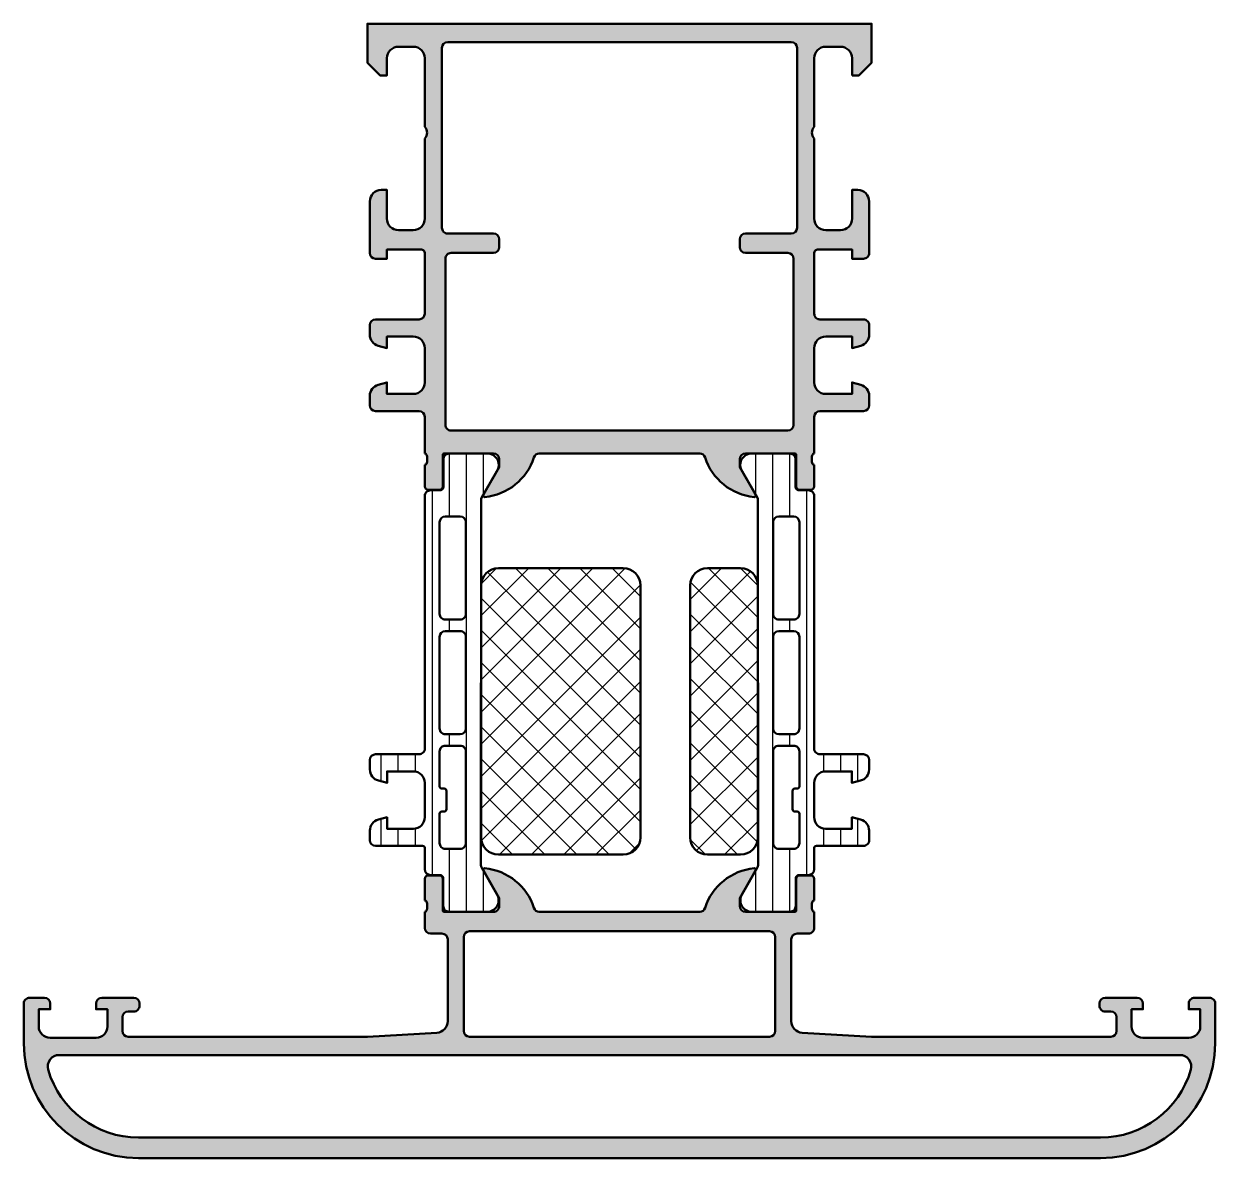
# Model space of a CAD drawing. Extents: x 0 to 104, y 1 to 100.
import ezdxf

# ---------------------------------------------------------------- set-up
doc = ezdxf.new("R2010")
doc.units = 0
for name, color, linetype, lineweight in [('0S-Alu contour', 7, 'Continuous', 50), ('0S-Alu hatch', 252, 'Continuous', 25), ('0S-Plastic contour', 254, 'Continuous', 50), ('0S-Plastic hatch', 253, 'Continuous', 25), ('0S-PT contour', 91, 'Continuous', 50), ('0S-PT hatch', 103, 'Continuous', 25)]:
    doc.layers.add(name, color=color, linetype=linetype, lineweight=lineweight)
pattern_1 = [(90, (0, 0), (-1.4859, 0), [])]
pattern_2 = [(135, (0, 0), (-1.403165018917055, -1.403165018917055), []), (225, (0, 0), (1.403165018917055, -1.403165018917055), [])]

# ---------------------------------------------------------------- blocks, each defined once
blk = doc.blocks.new('438740__9BB04A69_43B8_425B_BE74_7789FD31EEF8_')
at = {"layer": '0S-Alu hatch'}
h = blk.add_hatch(color=256, dxfattribs=at)
edge = h.paths.add_edge_path()
edge.add_ellipse((102.1999999999999, 14.50000000000001), major_axis=(-0.4999999999999858, 0), ratio=1, start_angle=269.9999999999951, end_angle=360, ccw=False)
edge.add_line((102.2, 14.99999999999999), (103.4999999999999, 15.00000000000001))
edge.add_ellipse((103.5, 14.50000000000001), major_axis=(-0.5, 0), ratio=1, start_angle=180, end_angle=270.00000000000165, ccw=False)
edge.add_line((104, 14.50000000000002), (104, 11))
edge.add_ellipse((93.99999999999996, 11.00000000000001), major_axis=(-10.00000000000001, 0), ratio=1, start_angle=90.00000000000023, end_angle=180, ccw=False)
edge.add_line((94, 0.9999999999999964), (10, 1.000000000000001))
edge.add_ellipse((10, 11), major_axis=(-10, 0), ratio=1, start_angle=0, end_angle=90, ccw=False)
edge.add_line((0, 11), (0, 14.5))
edge.add_ellipse((0.5, 14.5), major_axis=(-0.5, 0), ratio=1, start_angle=269.99999999999994, end_angle=360, ccw=False)
edge.add_line((0.5000000000000007, 15), (1.8, 15))
edge.add_ellipse((1.799999999999999, 14.5), major_axis=(-0.5, 0), ratio=1, start_angle=180, end_angle=269.99999999999994, ccw=False)
edge.add_line((2.299999999999999, 14.5), (2.299999999999999, 14))
edge.add_line((2.299999999999999, 14), (1.3, 14))
edge.add_line((1.3, 14), (1.3, 12.5))
edge.add_arc((2.299999999999998, 12.5), 0.999999999999998, 180, 270)
edge.add_line((2.299999999999998, 11.5), (6.299999999999997, 11.5))
edge.add_arc((6.299999999999995, 12.5), 1.000000000000001, 270.0000000000001, 360)
edge.add_line((7.299999999999997, 12.5), (7.300000000000002, 14))
edge.add_line((7.300000000000002, 14), (6.300000000000001, 14))
edge.add_line((6.300000000000001, 14), (6.300000000000001, 14.5))
edge.add_ellipse((6.8, 14.5), major_axis=(-0.4999999999999992, 0), ratio=1, start_angle=270.0000000000001, end_angle=360, ccw=False)
edge.add_line((6.799999999999999, 15), (9.600000000000009, 15))
edge.add_ellipse((9.600000000000007, 14.5), major_axis=(-0.4999999999999947, 0), ratio=1, start_angle=180, end_angle=269.99999999999983, ccw=False)
edge.add_line((10.1, 14.5), (10.1, 14.3))
edge.add_ellipse((9.6, 14.3), major_axis=(-0.5000000000000018, 0), ratio=1, start_angle=89.99999999999977, end_angle=180, ccw=False)
edge.add_line((9.599999999999998, 13.8), (9.099999999999998, 13.8))
edge.add_arc((9.099999999999998, 13.3), 0.4999999999999983, 90, 180)
edge.add_line((8.6, 13.3), (8.6, 12.09999999999999))
edge.add_arc((9.100000000000001, 12.09999999999999), 0.5000000000000018, 180, 269.9999999999998)
edge.add_line((9.1, 11.59999999999999), (30.00000000000003, 11.6))
edge.add_line((30.00000000000003, 11.6), (36.0570497905385, 11.94611713088791))
edge.add_arc((36, 12.94448846531188), 0.9999999999999964, 273.2704879231832, 360)
edge.add_line((36.99999999999999, 12.94448846531188), (36.99999999999999, 20.10000000000001))
edge.add_arc((36.49999999999999, 20.10000000000001), 0.5, 0, 89.9999999999992)
edge.add_line((36.49999999999999, 20.60000000000001), (35.49999999999998, 20.6))
edge.add_ellipse((35.49999999999999, 21.09999999999999), major_axis=(-0.4999999999999965, 0), ratio=1, start_angle=0, end_angle=89.9999999999983, ccw=False)
edge.add_line((35, 21.10000000000001), (34.99999999999998, 22.49999999999992))
edge.add_arc((34.92116355345694, 22.76752059199304), 0.278895056327429, 286.419876419491, 361.164589374096)
edge.add_line((35.20000099999998, 22.77318899999141), (35.20000099999999, 23.22678299999144))
edge.add_arc((34.92113290435682, 23.2324436594685), 0.2789255417371435, 358.8371299271131, 433.5754054446463)
edge.add_line((34.99999999999999, 23.49998699999144), (35, 25.37999799999993))
edge.add_ellipse((35.3, 25.37999799999993), major_axis=(-0.3000000000000043, 0), ratio=1, start_angle=270, end_angle=360, ccw=False)
edge.add_line((35.3, 25.67999799999994), (36.27997431904277, 25.67999799999995))
edge.add_ellipse((36.27997431904276, 25.37999799999994), major_axis=(-0.3000000000000078, 0), ratio=1, start_angle=180, end_angle=269.99999999999864, ccw=False)
edge.add_line((36.57997431904278, 25.37999799999993), (36.57997431904278, 22.61999999999996))
edge.add_arc((36.69997431904269, 22.61999999999995), 0.1199999999999122, 180, 269.9999999999966)
edge.add_line((36.69997431904268, 22.50000000000003), (40.99999999999993, 22.50000000000004))
edge.add_arc((40.99999999999995, 23.00000000000002), 0.4999999999999823, 269.9999999999976, 360)
edge.add_line((41.49999999999993, 23), (41.49999999999985, 23.7000000000001))
edge.add_line((41.49999999999985, 23.7000000000001), (40.1185045423775, 26.09282032302759))
edge.add_ellipse((40.23811978464814, 26.16188021535175), major_axis=(-0.138119784648286, 0), ratio=1, start_angle=-95.62257755079571, end_angle=30.00000000000921, ccw=False)
edge.add_ellipse((39.76177675882636, 21.32339113815283), major_axis=(-4.999999999999371, 0), ratio=1, start_angle=197.7484163560731, end_angle=264.37742244920935, ccw=False)
edge.add_arc((45.00000000000016, 23.00000000000067), 0.5000000000006346, 197.7484163560442, 269.9999999999739)
edge.add_line((44.99999999999993, 22.50000000000003), (59.00000000000008, 22.50000000000004))
edge.add_arc((58.99999999999993, 23.00000000000071), 0.5000000000006679, 270.0000000000171, 342.2515836439465)
edge.add_ellipse((64.23822324117371, 21.32339113815286), major_axis=(-4.999999999999324, 0), ratio=1, start_angle=275.6225775507916, end_angle=342.25158364392775, ccw=False)
edge.add_ellipse((63.76188021535185, 26.16188021535175), major_axis=(-0.138119784648277, 0), ratio=1, start_angle=149.9999999999813, end_angle=275.6225775507935, ccw=False)
edge.add_line((63.88149545762246, 26.09282032302757), (62.50000000000015, 23.70000000000013))
edge.add_line((62.50000000000015, 23.70000000000013), (62.50000000000002, 23.00000000000002))
edge.add_arc((63.00000000000001, 23.00000000000003), 0.4999999999999929, 180, 270)
edge.add_line((63.00000000000001, 22.50000000000003), (67.3000256809572, 22.49999999999994))
edge.add_arc((67.3000256809572, 22.61999999999995), 0.1200000000000045, 270, 360)
edge.add_line((67.4200256809572, 22.61999999999995), (67.4200256809572, 25.37999799999994))
edge.add_ellipse((67.72002568095722, 25.37999799999994), major_axis=(-0.3000000000000114, 0), ratio=1, start_angle=270, end_angle=360, ccw=False)
edge.add_line((67.72002568095722, 25.67999799999995), (68.69999999999999, 25.67999799999994))
edge.add_ellipse((68.69999999999999, 25.37999799999993), major_axis=(-0.3000000000000078, 0), ratio=1, start_angle=180, end_angle=270, ccw=False)
edge.add_line((69, 25.37999799999993), (68.99999999999999, 23.49998699999142))
edge.add_arc((69.07886709564315, 23.2324436594685), 0.2789255417371252, 106.4245945553549, 181.1628700728862)
edge.add_line((68.79999900000001, 23.22678299999144), (68.799999, 22.77318899999142))
edge.add_arc((69.07883644654304, 22.76752059199303), 0.2788950563274239, 178.835410625899, 253.5801235805057)
edge.add_line((68.99999999999999, 22.49999999999992), (69, 21.10000000000001))
edge.add_ellipse((68.49999999999999, 21.10000000000002), major_axis=(-0.5000000000000142, 0), ratio=1, start_angle=89.9999999999983, end_angle=180, ccw=False)
edge.add_line((68.49999999999997, 20.6), (67.49999999999999, 20.60000000000001))
edge.add_arc((67.5, 20.10000000000002), 0.4999999999999929, 90.0000000000016, 180)
edge.add_line((67, 20.10000000000001), (67.00000000000001, 12.94448846531189))
edge.add_arc((68, 12.94448846531188), 0.9999999999999857, 180, 266.7295120768155)
edge.add_line((67.94295020946147, 11.94611713088791), (73.99999999999991, 11.6))
edge.add_line((73.99999999999991, 11.6), (94.89999999999998, 11.59999999999999))
edge.add_arc((94.89999999999998, 12.1), 0.5000000000000071, 270, 360)
edge.add_line((95.39999999999996, 12.09999999999999), (95.39999999999999, 13.3))
edge.add_arc((94.9, 13.29999999999999), 0.5, 0, 90)
edge.add_line((94.9, 13.79999999999999), (94.4, 13.8))
edge.add_ellipse((94.39999999999999, 14.29999999999999), major_axis=(-0.4999999999999929, 0), ratio=1, start_angle=0, end_angle=90.00000000000159, ccw=False)
edge.add_line((93.9, 14.29999999999998), (93.89999999999998, 14.49999999999997))
edge.add_ellipse((94.4, 14.49999999999996), major_axis=(-0.5000000000000285, 0), ratio=1, start_angle=270, end_angle=360, ccw=False)
edge.add_line((94.4, 14.99999999999999), (97.2, 15))
edge.add_ellipse((97.19999999999997, 14.5), major_axis=(-0.4999999999999983, 0), ratio=1, start_angle=180, end_angle=269.9999999999984, ccw=False)
edge.add_line((97.69999999999999, 14.5), (97.69999999999999, 14))
edge.add_line((97.69999999999999, 14), (96.69999999999999, 14))
edge.add_line((96.69999999999999, 14), (96.69999999999999, 12.5))
edge.add_arc((97.70000000000002, 12.50000000000001), 1.000000000000014, 180, 269.9999999999992)
edge.add_line((97.69999999999999, 11.49999999999999), (101.7, 11.5))
edge.add_arc((101.7, 12.5), 1.000000000000001, 270, 360)
edge.add_line((102.7, 12.5), (102.7, 14))
edge.add_line((102.7, 14), (101.7, 14))
edge.add_line((101.7, 14), (101.6999999999999, 14.50000000000003))
edge = h.paths.add_edge_path()
edge.add_arc((93.99999999999996, 11), 8.199999999999998, 270, 343.8723797868393)
edge.add_arc((100.9166465863162, 9.00000000000001), 0.9999999999999875, 343.8723797868388, 449.9999999999992)
edge.add_line((100.9166465863162, 9.999999999999998), (3.083353413683767, 10))
edge.add_arc((3.08335341368377, 9), 1, 90.00000000000018, 196.1276202131607)
edge.add_arc((10, 11), 8.199999999999998, 196.1276202131607, 270)
edge.add_line((9.999999999999998, 2.800000000000002), (93.99999999999996, 2.800000000000001))
edge = h.paths.add_edge_path()
edge.add_line((38.39999999999998, 20.30000000000001), (38.39999999999998, 12.09999999999999))
edge.add_arc((38.89999999999999, 12.1), 0.5000000000000071, 180, 270)
edge.add_line((38.89999999999999, 11.59999999999999), (65.10000000000001, 11.6))
edge.add_arc((65.1, 12.10000000000001), 0.5000000000000089, 270.0000000000017, 360)
edge.add_line((65.60000000000001, 12.10000000000001), (65.6, 20.30000000000001))
edge.add_arc((65.1, 20.30000000000001), 0.5, 0, 89.99999999999675)
edge.add_line((65.10000000000002, 20.80000000000001), (38.89999999999997, 20.8))
edge.add_arc((38.89999999999997, 20.30000000000002), 0.4999999999999858, 90.00000000000081, 180)
at = {"layer": '0S-Alu contour', "color": 7}
for points in [[(41.49999999999993, 23), (41.49999999999985, 23.7000000000001), (40.1185045423775, 26.09282032302759)], [(63.88149545762246, 26.09282032302757), (62.50000000000015, 23.70000000000013), (62.50000000000002, 23.00000000000002)], [(34.99999999999999, 23.49998699999144), (35, 25.37999799999993)], [(35.3, 25.67999799999994), (36.27997431904277, 25.67999799999995)], [(36.57997431904278, 25.37999799999993), (36.57997431904278, 22.61999999999996)], [(67.4200256809572, 22.61999999999995), (67.4200256809572, 25.37999799999994)], [(67.72002568095722, 25.67999799999995), (68.69999999999999, 25.67999799999994)], [(69, 25.37999799999993), (68.99999999999999, 23.49998699999142)], [(35.20000099999998, 22.77318899999141), (35.20000099999999, 23.22678299999144)], [(68.79999900000001, 23.22678299999144), (68.799999, 22.77318899999142)], [(35, 21.10000000000001), (34.99999999999998, 22.49999999999992)], [(36.69997431904268, 22.50000000000003), (40.99999999999993, 22.50000000000004)], [(44.99999999999993, 22.50000000000003), (59.00000000000008, 22.50000000000004)], [(63.00000000000001, 22.50000000000003), (67.3000256809572, 22.49999999999994)], [(68.99999999999999, 22.49999999999992), (69, 21.10000000000001)], [(36.49999999999999, 20.60000000000001), (35.49999999999998, 20.6)], [(36.99999999999999, 12.94448846531188), (36.99999999999999, 20.10000000000001)], [(38.39999999999998, 20.30000000000001), (38.39999999999998, 12.09999999999999)], [(65.10000000000002, 20.80000000000001), (38.89999999999997, 20.8)], [(65.60000000000001, 12.10000000000001), (65.6, 20.30000000000001)], [(67, 20.10000000000001), (67.00000000000001, 12.94448846531189)], [(68.49999999999997, 20.6), (67.49999999999999, 20.60000000000001)], [(0.5000000000000007, 15), (1.8, 15)], [(6.799999999999999, 15), (9.600000000000009, 15)], [(94.4, 14.99999999999999), (97.2, 15)], [(102.2, 14.99999999999999), (103.4999999999999, 15.00000000000001)], [(0, 11), (0, 14.5)], [(2.299999999999999, 14.5), (2.299999999999999, 14), (1.3, 14), (1.3, 12.5)], [(7.299999999999997, 12.5), (7.300000000000002, 14), (6.300000000000001, 14), (6.300000000000001, 14.5)], [(9.599999999999998, 13.8), (9.099999999999998, 13.8)], [(10.1, 14.5), (10.1, 14.3)], [(93.9, 14.29999999999998), (93.89999999999998, 14.49999999999997)], [(94.9, 13.79999999999999), (94.4, 13.8)], [(97.69999999999999, 14.5), (97.69999999999999, 14), (96.69999999999999, 14), (96.69999999999999, 12.5)], [(102.7, 12.5), (102.7, 14), (101.7, 14), (101.6999999999999, 14.50000000000003)], [(104, 14.50000000000002), (104, 11)], [(8.6, 13.3), (8.6, 12.09999999999999)], [(95.39999999999996, 12.09999999999999), (95.39999999999999, 13.3)], [(2.299999999999998, 11.5), (6.299999999999997, 11.5)], [(9.1, 11.59999999999999), (30.00000000000003, 11.6), (36.0570497905385, 11.94611713088791)], [(38.89999999999999, 11.59999999999999), (65.10000000000001, 11.6)], [(67.94295020946147, 11.94611713088791), (73.99999999999991, 11.6), (94.89999999999998, 11.59999999999999)], [(97.69999999999999, 11.49999999999999), (101.7, 11.5)], [(100.9166465863162, 9.999999999999998), (3.083353413683767, 10)], [(9.999999999999998, 2.800000000000002), (93.99999999999996, 2.800000000000001)], [(94, 0.9999999999999964), (10, 1.000000000000001)]]:
    blk.add_lwpolyline(points, dxfattribs=at)
at = {"layer": '0S-Alu contour', "color": 7, "extrusion": (0, 0, -1)}
for centre, radius, start, end in [((-40.23811978464814, 26.16188021535175), 0.138119784648286, 329.9999999999908, 95.62257755079582), ((-39.76177675882636, 21.32339113815283), 4.999999999999371, 95.62257755079064, 162.2515836439269), ((-64.23822324117371, 21.32339113815286), 4.999999999999324, 17.74841635607227, 84.3774224492084), ((-63.76188021535185, 26.16188021535175), 0.138119784648277, 84.3774224492065, 210.0000000000187), ((-35.3, 25.37999799999993), 0.3000000000000043, 0, 90), ((-36.27997431904276, 25.37999799999994), 0.3000000000000078, 90.00000000000136, 180), ((-67.72002568095722, 25.37999799999994), 0.3000000000000114, 0, 90), ((-68.69999999999999, 25.37999799999993), 0.3000000000000078, 90, 180), ((-35.49999999999999, 21.09999999999999), 0.4999999999999965, 270.0000000000017, 0), ((-68.49999999999999, 21.10000000000002), 0.5000000000000142, 180, 270.0000000000017), ((-0.5, 14.5), 0.5, 0, 90.00000000000007), ((-1.799999999999999, 14.5), 0.5, 90.00000000000007, 180), ((-6.8, 14.5), 0.4999999999999992, 0, 89.99999999999991), ((-9.600000000000007, 14.5), 0.4999999999999947, 90.00000000000018, 180), ((-94.4, 14.49999999999996), 0.5000000000000285, 0, 90), ((-97.19999999999997, 14.5), 0.4999999999999983, 90.0000000000016, 180), ((-102.1999999999999, 14.50000000000001), 0.4999999999999858, 0, 90.00000000000487), ((-103.5, 14.50000000000001), 0.5, 89.99999999999837, 180), ((-9.6, 14.3), 0.5000000000000018, 180, 270.0000000000002), ((-94.39999999999999, 14.29999999999999), 0.4999999999999929, 269.9999999999984, 0), ((-10, 11), 10, 270, 0), ((-93.99999999999996, 11.00000000000001), 10.00000000000001, 180, 269.9999999999998)]:
    blk.add_arc(centre, radius, start, end, dxfattribs=at)
at = {"layer": '0S-Alu contour', "color": 7}
for centre, radius, start, end in [((34.92113290435682, 23.2324436594685), 0.2789255417371435, 358.8371299271131, 73.57540544464634), ((40.99999999999995, 23.00000000000002), 0.4999999999999823, 269.9999999999976, 0), ((63.00000000000001, 23.00000000000003), 0.4999999999999929, 180, 270), ((69.07886709564315, 23.2324436594685), 0.2789255417371252, 106.4245945553549, 181.1628700728862), ((34.92116355345694, 22.76752059199304), 0.278895056327429, 286.419876419491, 1.164589374095985), ((36.69997431904269, 22.61999999999995), 0.1199999999999122, 180, 269.9999999999966), ((45.00000000000016, 23.00000000000067), 0.5000000000006346, 197.7484163560442, 269.9999999999739), ((58.99999999999993, 23.00000000000071), 0.5000000000006679, 270.0000000000171, 342.2515836439465), ((67.3000256809572, 22.61999999999995), 0.1200000000000045, 270, 0), ((69.07883644654304, 22.76752059199303), 0.2788950563274239, 178.835410625899, 253.5801235805057), ((36.49999999999999, 20.10000000000001), 0.5, 0, 89.9999999999992), ((38.89999999999997, 20.30000000000002), 0.4999999999999858, 90.00000000000081, 180), ((65.1, 20.30000000000001), 0.5, 0, 89.99999999999675), ((67.5, 20.10000000000002), 0.4999999999999929, 90.0000000000016, 180), ((9.099999999999998, 13.3), 0.4999999999999983, 90, 180), ((94.9, 13.29999999999999), 0.5, 0, 90), ((2.299999999999998, 12.5), 0.999999999999998, 180, 270), ((6.299999999999995, 12.5), 1.000000000000001, 270.0000000000001, 0), ((36, 12.94448846531188), 0.9999999999999964, 273.2704879231832, 0), ((68, 12.94448846531188), 0.9999999999999857, 180, 266.7295120768155), ((97.70000000000002, 12.50000000000001), 1.000000000000014, 180, 269.9999999999992), ((101.7, 12.5), 1.000000000000001, 270, 0), ((9.100000000000001, 12.09999999999999), 0.5000000000000018, 180, 269.9999999999998), ((38.89999999999999, 12.1), 0.5000000000000071, 180, 270), ((65.1, 12.10000000000001), 0.5000000000000089, 270.0000000000017, 0), ((94.89999999999998, 12.1), 0.5000000000000071, 270, 0), ((3.08335341368377, 9), 1, 90.00000000000018, 196.1276202131607), ((100.9166465863162, 9.00000000000001), 0.9999999999999875, 343.8723797868388, 89.9999999999992), ((10, 11), 8.199999999999998, 196.1276202131607, 270), ((93.99999999999996, 11), 8.199999999999998, 270, 343.8723797868393)]:
    blk.add_arc(centre, radius, start, end, dxfattribs=at)
blk = doc.blocks.new('438020__6048C45B_601E_4476_AAD2_5D5964DED9FC_')
at = {"layer": '0S-Alu hatch'}
h = blk.add_hatch(color=256, dxfattribs=at)
edge = h.paths.add_edge_path()
edge.add_line((72.29999999999984, 95.5), (72.90000000000032, 95.49999999999989))
edge.add_line((72.90000000000032, 95.49999999999989), (73.99999999999989, 96.60000000000025))
edge.add_line((73.99999999999989, 96.60000000000025), (74.00000000000011, 100))
edge.add_line((74.00000000000011, 100), (30, 100))
edge.add_line((30, 100), (30, 96.5999999999998))
edge.add_line((30, 96.5999999999998), (31.10000000000002, 95.5))
edge.add_line((31.10000000000002, 95.5), (31.70000000000016, 95.5))
edge.add_line((31.70000000000016, 95.5), (31.70000000000005, 97))
edge.add_ellipse((32.7000000000001, 96.99999999999994), major_axis=(-1.000000000000056, 0), ratio=1, start_angle=269.99999999999676, end_angle=360, ccw=False)
edge.add_line((32.70000000000016, 98), (34.00000000000011, 98))
edge.add_ellipse((34, 97), major_axis=(-1, 0), ratio=1, start_angle=180, end_angle=269.9999999999935, ccw=False)
edge.add_line((35, 97), (35, 91))
edge.add_ellipse((34.47500000000002, 90.5), major_axis=(-0.7249999999999835, 0), ratio=1, start_angle=136.3971810272953, end_angle=223.6028189727049, ccw=False)
edge.add_line((35, 90), (35, 83))
edge.add_ellipse((34.00000000000011, 82.99999999999989), major_axis=(-0.9999999999998863, 0), ratio=1, start_angle=90.00000000000648, end_angle=180, ccw=False)
edge.add_line((34.00000000000023, 82), (32.70000000000016, 81.99999999999989))
edge.add_ellipse((32.70000000000022, 83.00000000000006), major_axis=(-1.00000000000017, 0), ratio=1, start_angle=0, end_angle=89.9999999999967, ccw=False)
edge.add_line((31.70000000000005, 83.00000000000006), (31.69999999999993, 85.49999999999989))
edge.add_line((31.69999999999993, 85.49999999999989), (31.19999999999993, 85.5))
edge.add_arc((31.20000000000004, 84.50000000000001), 1, 90.00000000000651, 180)
edge.add_line((30.20000000000005, 84.50000000000001), (30.20000000000005, 80))
edge.add_arc((30.70000000000005, 80), 0.5, 180, 270)
edge.add_line((30.70000000000005, 79.5), (31.70000000000005, 79.5))
edge.add_line((31.70000000000005, 79.5), (31.70000000000005, 80.29999999999995))
edge.add_line((31.70000000000005, 80.29999999999995), (34.69999999999993, 80.29999999999995))
edge.add_ellipse((34.70000000000005, 80), major_axis=(-0.2999999999999545, 0), ratio=1, start_angle=180, end_angle=270.0000000000217, ccw=False)
edge.add_line((35, 80), (35, 74.70000000000016))
edge.add_ellipse((34.49999999999994, 74.7000000000001), major_axis=(-0.500000000000057, 0), ratio=1, start_angle=90.00000000000648, end_angle=180, ccw=False)
edge.add_line((34.5, 74.20000000000005), (30.70000000000005, 74.19999999999993))
edge.add_arc((30.70000000000005, 73.69999999999993), 0.5, 90, 180)
edge.add_line((30.20000000000005, 73.69999999999993), (30.20000000000005, 72.86925077662556))
edge.add_arc((31.20000000000019, 72.86925077662568), 1.000000000000142, 180, 254.9999999999994)
edge.add_line((30.94118095489762, 71.90332495033647), (31.70000000000016, 71.70000000000005))
edge.add_line((31.70000000000016, 71.70000000000005), (31.69999999999993, 72.70000000000005))
edge.add_line((31.69999999999993, 72.70000000000005), (33.99999999999989, 72.70000000000005))
edge.add_ellipse((33.99999999999995, 71.69999999999999), major_axis=(-1.000000000000056, 0), ratio=1, start_angle=180, end_angle=270.00000000000324, ccw=False)
edge.add_line((35, 71.69999999999999), (35, 68.69999999999993))
edge.add_ellipse((34, 68.70000000000005), major_axis=(-1, 0), ratio=1, start_angle=89.99999999999352, end_angle=180, ccw=False)
edge.add_line((33.99999999999989, 67.70000000000005), (31.70000000000005, 67.70000000000005))
edge.add_line((31.70000000000005, 67.70000000000005), (31.70000000000005, 68.70000000000016))
edge.add_line((31.70000000000005, 68.70000000000016), (30.94118095489739, 68.4966750496634))
edge.add_arc((31.20000000000015, 67.5307492233744), 0.9999999999999915, 105.0000000000144, 180)
edge.add_line((30.20000000000016, 67.5307492233744), (30.20000000000005, 66.70000000000005))
edge.add_arc((30.70000000000005, 66.70000000000005), 0.5, 180, 270)
edge.add_line((30.70000000000005, 66.20000000000005), (34.5, 66.20000000000005))
edge.add_ellipse((34.5, 65.70000000000005), major_axis=(-0.5, 0), ratio=1, start_angle=180, end_angle=270, ccw=False)
edge.add_line((35, 65.70000000000005), (35.00000000000011, 62.49999999999977))
edge.add_ellipse((34.92116355345736, 62.23247940800718), major_axis=(-0.2788950563268429, 0), ratio=1, start_angle=178.8354106259339, end_angle=253.5801235805329, ccw=False)
edge.add_line((35.20000099999981, 62.22681100000897), (35.2000009999997, 61.77321700000823))
edge.add_ellipse((34.92113290435685, 61.76755634053129), major_axis=(-0.2789255417368355, 0), ratio=1, start_angle=106.4245945553221, end_angle=181.1628700728627, ccw=False)
edge.add_line((34.99999999999977, 61.50001300000861), (34.99999999999977, 59.620002))
edge.add_arc((35.29999999999978, 59.62000200000005), 0.3000000000000114, 180, 270.0000000000108)
edge.add_line((35.29999999999984, 59.32000200000004), (36.27997431904248, 59.32000200000004))
edge.add_arc((36.27997431904248, 59.62000200000011), 0.3000000000000682, 270, 360)
edge.add_line((36.57997431904255, 59.62000200000011), (36.57997431904255, 62.38000000000022))
edge.add_ellipse((36.6999743190425, 62.37999999999994), major_axis=(-0.1199999999999477, 0), ratio=1, start_angle=269.99999999986426, end_angle=360, ccw=False)
edge.add_line((36.69997431904278, 62.49999999999989), (41, 62.5))
edge.add_ellipse((41, 62), major_axis=(-0.5, 0), ratio=1, start_angle=180, end_angle=270, ccw=False)
edge.add_line((41.5, 62), (41.49999999999988, 61.30000000000006))
edge.add_line((41.49999999999988, 61.30000000000006), (40.1185045423773, 58.90717967697276))
edge.add_arc((40.23811978464815, 58.83811978464846), 0.1381197846485258, 149.9999999999835, 275.6225775507354)
edge.add_arc((39.76177675882599, 63.67660886185075), 5.000000000003006, 275.6225775507894, 342.2515836439269)
edge.add_ellipse((45.00000000000005, 62.00000000000268), major_axis=(-0.4999999999973174, 0), ratio=1, start_angle=270.00000000001876, end_angle=342.2515836439395, ccw=False)
edge.add_line((44.99999999999988, 62.5), (58.99999999999988, 62.5))
edge.add_ellipse((58.99999999999969, 62.00000000000027), major_axis=(-0.49999999999973, 0), ratio=1, start_angle=197.7484163560579, end_angle=269.9999999999772, ccw=False)
edge.add_arc((64.23822324117351, 63.67660886184823), 5.000000000000348, 197.7484163560728, 264.3774224492104)
edge.add_arc((63.76188021535188, 58.83811978464835), 0.1381197846483171, 264.3774224491433, 389.9999999999027)
edge.add_line((63.88149545762268, 58.90717967697231), (62.5, 61.29999999999973))
edge.add_line((62.5, 61.29999999999973), (62.5, 62))
edge.add_ellipse((62.99999999999989, 62), major_axis=(-0.4999999999998864, 0), ratio=1, start_angle=270, end_angle=360, ccw=False)
edge.add_line((62.99999999999989, 62.49999999999989), (67.30002568095733, 62.5))
edge.add_ellipse((67.30002568095733, 62.37999999999988), major_axis=(-0.1200000000001182, 0), ratio=1, start_angle=180, end_angle=270, ccw=False)
edge.add_line((67.42002568095745, 62.37999999999988), (67.42002568095734, 59.62000200000023))
edge.add_arc((67.72002568095758, 59.62000200000017), 0.3000000000002387, 180, 269.9999999999891)
edge.add_line((67.72002568095752, 59.32000199999993), (68.70000000000027, 59.32000199999993))
edge.add_arc((68.70000000000022, 59.62000199999994), 0.3000000000000114, 270.0000000000108, 360)
edge.add_line((69.00000000000023, 59.62000199999994), (69.00000000000023, 61.50001300000827))
edge.add_ellipse((69.07886709564346, 61.76755634053118), major_axis=(-0.2789255417371419, 0), ratio=1, start_angle=-1.162870072908106, end_angle=73.57540544463092, ccw=False)
edge.add_line((68.79999900000028, 61.77321700000835), (68.79999900000028, 62.22681100000875))
edge.add_ellipse((69.07883644654297, 62.232479408007), major_axis=(-0.2788950563270516, 0), ratio=1, start_angle=-73.58012358052582, end_angle=1.1645893740724773, ccw=False)
edge.add_line((69.00000000000011, 62.49999999999977), (69, 65.70000000000016))
edge.add_ellipse((69.49999999999977, 65.70000000000016), major_axis=(-0.4999999999997727, 0), ratio=1, start_angle=270, end_angle=360, ccw=False)
edge.add_line((69.49999999999977, 66.19999999999993), (73.29999999999995, 66.19999999999993))
edge.add_arc((73.29999999999995, 66.69999999999993), 0.5, 270, 360)
edge.add_line((73.79999999999995, 66.69999999999993), (73.79999999999995, 67.5307492233743))
edge.add_arc((72.79999999999976, 67.53074922337412), 1.000000000000198, 0, 75.00000000000337)
edge.add_line((73.05881904510227, 68.49667504966338), (72.29999999999995, 68.70000000000016))
edge.add_line((72.29999999999995, 68.70000000000016), (72.29999999999984, 67.70000000000005))
edge.add_line((72.29999999999984, 67.70000000000005), (69.99999999999989, 67.70000000000005))
edge.add_ellipse((69.99999999999983, 68.69999999999987), major_axis=(-0.9999999999998294, 0), ratio=1, start_angle=0, end_angle=90.00000000000318, ccw=False)
edge.add_line((69, 68.69999999999987), (69.00000000000011, 71.69999999999993))
edge.add_ellipse((70, 71.70000000000014), major_axis=(-0.9999999999998863, 0), ratio=1, start_angle=270.0000000000065, end_angle=360, ccw=False)
edge.add_line((69.99999999999989, 72.70000000000005), (72.30000000000007, 72.70000000000005))
edge.add_line((72.30000000000007, 72.70000000000005), (72.29999999999995, 71.69999999999993))
edge.add_line((72.29999999999995, 71.69999999999993), (73.05881904510272, 71.9033249503367))
edge.add_arc((72.79999999999993, 72.8692507766256), 0.9999999999999182, 285.0000000000176, 360)
edge.add_line((73.79999999999984, 72.8692507766256), (73.79999999999995, 73.70000000000016))
edge.add_arc((73.29999999999995, 73.70000000000005), 0.5, 0, 90.00000000001303)
edge.add_line((73.29999999999984, 74.20000000000005), (69.49999999999989, 74.20000000000005))
edge.add_ellipse((69.49999999999983, 74.69999999999976), major_axis=(-0.4999999999997158, 0), ratio=1, start_angle=0, end_angle=90.00000000000648, ccw=False)
edge.add_line((69.00000000000011, 74.69999999999976), (69, 80.00000000000023))
edge.add_ellipse((69.29999999999984, 80.00000000000011), major_axis=(-0.2999999999998408, 0), ratio=1, start_angle=269.9999999999783, end_angle=360, ccw=False)
edge.add_line((69.29999999999995, 80.29999999999995), (72.29999999999995, 80.29999999999995))
edge.add_line((72.29999999999995, 80.29999999999995), (72.29999999999995, 79.50000000000011))
edge.add_line((72.29999999999995, 79.50000000000011), (73.30000000000007, 79.5))
edge.add_arc((73.30000000000018, 79.99999999999977), 0.4999999999997727, 269.999999999987, 360)
edge.add_line((73.79999999999995, 79.99999999999977), (73.79999999999995, 84.50000000000001))
edge.add_arc((72.79999999999995, 84.50000000000001), 1, 0, 90)
edge.add_line((72.79999999999995, 85.5), (72.29999999999995, 85.5))
edge.add_line((72.29999999999995, 85.5), (72.30000000000007, 83))
edge.add_ellipse((71.30000000000005, 83), major_axis=(-1, 0), ratio=1, start_angle=90, end_angle=180, ccw=False)
edge.add_line((71.30000000000005, 82), (70, 82))
edge.add_ellipse((70, 83), major_axis=(-1, 0), ratio=1, start_angle=0, end_angle=90, ccw=False)
edge.add_line((69, 83), (69, 90))
edge.add_ellipse((69.52499999999996, 90.5), major_axis=(-0.7249999999999835, 0), ratio=1, start_angle=-43.60281897270488, end_angle=43.602818972704824, ccw=False)
edge.add_line((69, 91), (69, 97))
edge.add_ellipse((70.00000000000011, 96.99999999999989), major_axis=(-1.000000000000113, 0), ratio=1, start_angle=269.9999999999935, end_angle=360, ccw=False)
edge.add_line((70.00000000000023, 98), (71.29999999999984, 98))
edge.add_ellipse((71.2999999999999, 96.99999999999994), major_axis=(-1.000000000000056, 0), ratio=1, start_angle=180, end_angle=270.00000000000324, ccw=False)
edge.add_line((72.29999999999995, 96.99999999999994), (72.29999999999984, 95.5))
edge = h.paths.add_edge_path()
edge.add_line((67.5, 97.89999999999999), (67.5, 82.20000000000005))
edge.add_ellipse((67.00000000000006, 82.19999999999997), major_axis=(-0.4999999999999432, 0), ratio=1, start_angle=90.00000000000648, end_angle=180, ccw=False)
edge.add_line((67.00000000000011, 81.70000000000005), (62.9999999999997, 81.70000000000005))
edge.add_arc((62.99999999999982, 81.20000000000016), 0.4999999999998864, 90.00000000001303, 180)
edge.add_line((62.49999999999992, 81.20000000000016), (62.49999999999982, 80.50000000000011))
edge.add_arc((62.99999999999988, 80.50000000000006), 0.500000000000064, 180, 269.9999999999927)
edge.add_line((62.99999999999982, 80), (66.69999999999993, 80))
edge.add_ellipse((66.69999999999987, 79.49999999999994), major_axis=(-0.500000000000057, 0), ratio=1, start_angle=180, end_angle=269.9999999999935, ccw=False)
edge.add_line((67.19999999999993, 79.49999999999994), (67.19999999999993, 65.00000000000023))
edge.add_ellipse((66.69999999999993, 65), major_axis=(-0.5, 0), ratio=1, start_angle=90.00000000001302, end_angle=180, ccw=False)
edge.add_line((66.70000000000005, 64.5), (37.30000000000018, 64.5))
edge.add_ellipse((37.30000000000001, 65.00000000000006), major_axis=(-0.500000000000057, 0), ratio=1, start_angle=0, end_angle=90.00000000001961, ccw=False)
edge.add_line((36.79999999999996, 65.00000000000006), (36.79999999999996, 79.50000000000011))
edge.add_ellipse((37.2999999999999, 79.50000000000006), major_axis=(-0.4999999999999432, 0), ratio=1, start_angle=269.9999999999935, end_angle=360, ccw=False)
edge.add_line((37.29999999999995, 80), (40.99999999999972, 80.00000000000023))
edge.add_arc((40.99999999999972, 80.50000000000023), 0.5, 270.0000000000017, 360)
edge.add_line((41.49999999999971, 80.50000000000023), (41.49999999999972, 81.19999999999993))
edge.add_arc((40.9999999999998, 81.20000000000002), 0.4999999999999219, 0, 89.99999999999594)
edge.add_line((40.99999999999984, 81.69999999999992), (37.00000000000012, 81.70000000000005))
edge.add_ellipse((37.00000000000006, 82.20000000000012), major_axis=(-0.500000000000057, 0), ratio=1, start_angle=0, end_angle=90.00000000000648, ccw=False)
edge.add_line((36.5, 82.20000000000012), (36.5, 97.89999999999986))
edge.add_ellipse((36.99999999999994, 97.89999999999992), major_axis=(-0.4999999999999432, 0), ratio=1, start_angle=270.0000000000065, end_angle=360, ccw=False)
edge.add_line((36.99999999999989, 98.39999999999986), (67, 98.39999999999998))
edge.add_ellipse((67, 97.89999999999999), major_axis=(-0.5, 0), ratio=1, start_angle=180, end_angle=270, ccw=False)
at = {"layer": '0S-Alu contour', "color": 7}
for points in [[(72.29999999999984, 95.5), (72.90000000000032, 95.49999999999989), (73.99999999999989, 96.60000000000025), (74.00000000000011, 100), (30, 100), (30, 96.5999999999998), (31.10000000000002, 95.5), (31.70000000000016, 95.5), (31.70000000000005, 97)], [(32.70000000000016, 98), (34.00000000000011, 98)], [(36.5, 82.20000000000012), (36.5, 97.89999999999986)], [(36.99999999999989, 98.39999999999986), (67, 98.39999999999998)], [(67.5, 97.89999999999999), (67.5, 82.20000000000005)], [(70.00000000000023, 98), (71.29999999999984, 98)], [(35, 97), (35, 91)], [(69, 91), (69, 97)], [(72.29999999999995, 96.99999999999994), (72.29999999999984, 95.5)], [(35, 90), (35, 83)], [(69, 83), (69, 90)], [(31.70000000000005, 83.00000000000006), (31.69999999999993, 85.49999999999989), (31.19999999999993, 85.5)], [(72.79999999999995, 85.5), (72.29999999999995, 85.5), (72.30000000000007, 83)], [(30.20000000000005, 84.50000000000001), (30.20000000000005, 80)], [(73.79999999999995, 79.99999999999977), (73.79999999999995, 84.50000000000001)], [(34.00000000000023, 82), (32.70000000000016, 81.99999999999989)], [(40.99999999999984, 81.69999999999992), (37.00000000000012, 81.70000000000005)], [(41.49999999999971, 80.50000000000023), (41.49999999999972, 81.19999999999993)], [(62.49999999999992, 81.20000000000016), (62.49999999999982, 80.50000000000011)], [(67.00000000000011, 81.70000000000005), (62.9999999999997, 81.70000000000005)], [(71.30000000000005, 82), (70, 82)], [(30.70000000000005, 79.5), (31.70000000000005, 79.5), (31.70000000000005, 80.29999999999995), (34.69999999999993, 80.29999999999995)], [(69.29999999999995, 80.29999999999995), (72.29999999999995, 80.29999999999995), (72.29999999999995, 79.50000000000011), (73.30000000000007, 79.5)], [(35, 80), (35, 74.70000000000016)], [(36.79999999999996, 65.00000000000006), (36.79999999999996, 79.50000000000011)], [(37.29999999999995, 80), (40.99999999999972, 80.00000000000023)], [(62.99999999999982, 80), (66.69999999999993, 80)], [(67.19999999999993, 79.49999999999994), (67.19999999999993, 65.00000000000023)], [(69.00000000000011, 74.69999999999976), (69, 80.00000000000023)], [(34.5, 74.20000000000005), (30.70000000000005, 74.19999999999993)], [(73.29999999999984, 74.20000000000005), (69.49999999999989, 74.20000000000005)], [(30.20000000000005, 73.69999999999993), (30.20000000000005, 72.86925077662556)], [(73.79999999999984, 72.8692507766256), (73.79999999999995, 73.70000000000016)], [(30.94118095489762, 71.90332495033647), (31.70000000000016, 71.70000000000005), (31.69999999999993, 72.70000000000005), (33.99999999999989, 72.70000000000005)], [(69.99999999999989, 72.70000000000005), (72.30000000000007, 72.70000000000005), (72.29999999999995, 71.69999999999993), (73.05881904510272, 71.9033249503367)], [(35, 71.69999999999999), (35, 68.69999999999993)], [(69, 68.69999999999987), (69.00000000000011, 71.69999999999993)], [(33.99999999999989, 67.70000000000005), (31.70000000000005, 67.70000000000005), (31.70000000000005, 68.70000000000016), (30.94118095489739, 68.4966750496634)], [(73.05881904510227, 68.49667504966338), (72.29999999999995, 68.70000000000016), (72.29999999999984, 67.70000000000005), (69.99999999999989, 67.70000000000005)], [(30.20000000000016, 67.5307492233744), (30.20000000000005, 66.70000000000005)], [(73.79999999999995, 66.69999999999993), (73.79999999999995, 67.5307492233743)], [(30.70000000000005, 66.20000000000005), (34.5, 66.20000000000005)], [(35, 65.70000000000005), (35.00000000000011, 62.49999999999977)], [(69.00000000000011, 62.49999999999977), (69, 65.70000000000016)], [(69.49999999999977, 66.19999999999993), (73.29999999999995, 66.19999999999993)], [(66.70000000000005, 64.5), (37.30000000000018, 64.5)], [(36.69997431904278, 62.49999999999989), (41, 62.5)], [(44.99999999999988, 62.5), (58.99999999999988, 62.5)], [(62.99999999999989, 62.49999999999989), (67.30002568095733, 62.5)], [(34.99999999999977, 61.50001300000861), (34.99999999999977, 59.620002)], [(35.20000099999981, 62.22681100000897), (35.2000009999997, 61.77321700000823)], [(36.57997431904255, 59.62000200000011), (36.57997431904255, 62.38000000000022)], [(41.5, 62), (41.49999999999988, 61.30000000000006), (40.1185045423773, 58.90717967697276)], [(63.88149545762268, 58.90717967697231), (62.5, 61.29999999999973), (62.5, 62)], [(67.42002568095745, 62.37999999999988), (67.42002568095734, 59.62000200000023)], [(68.79999900000028, 61.77321700000835), (68.79999900000028, 62.22681100000875)], [(69.00000000000023, 59.62000199999994), (69.00000000000023, 61.50001300000827)], [(35.29999999999984, 59.32000200000004), (36.27997431904248, 59.32000200000004)], [(67.72002568095752, 59.32000199999993), (68.70000000000027, 59.32000199999993)]]:
    blk.add_lwpolyline(points, dxfattribs=at)
at = {"layer": '0S-Alu contour', "color": 7, "extrusion": (0, 0, -1)}
for centre, radius, start, end in [((-32.7000000000001, 96.99999999999994), 1.000000000000056, 0, 90.00000000000325), ((-34, 97), 1, 90.00000000000651, 180), ((-36.99999999999994, 97.89999999999992), 0.4999999999999432, 0, 89.99999999999349), ((-67, 97.89999999999999), 0.5, 90, 180), ((-70.00000000000011, 96.99999999999989), 1.000000000000113, 0, 90.00000000000651), ((-71.2999999999999, 96.99999999999994), 1.000000000000056, 89.99999999999675, 180), ((-34.47500000000002, 90.5), 0.7249999999999835, 136.3971810272951, 223.6028189727048), ((-69.52499999999996, 90.5), 0.7249999999999835, 316.3971810272952, 43.60281897270485), ((-32.70000000000022, 83.00000000000006), 1.00000000000017, 270.0000000000033, 0), ((-34.00000000000011, 82.99999999999989), 0.9999999999998863, 180, 269.9999999999935), ((-37.00000000000006, 82.20000000000012), 0.500000000000057, 269.9999999999935, 0), ((-67.00000000000006, 82.19999999999997), 0.4999999999999432, 180, 269.9999999999935), ((-70, 83), 1, 270, 0), ((-71.30000000000005, 83), 1, 180, 270), ((-34.70000000000005, 80), 0.2999999999999545, 89.99999999997831, 180), ((-69.29999999999984, 80.00000000000011), 0.2999999999998408, 0, 90.00000000002171), ((-37.2999999999999, 79.50000000000006), 0.4999999999999432, 0, 90.00000000000651), ((-66.69999999999987, 79.49999999999994), 0.500000000000057, 90.00000000000651, 180), ((-34.49999999999994, 74.7000000000001), 0.500000000000057, 180, 269.9999999999935), ((-69.49999999999983, 74.69999999999976), 0.4999999999997158, 269.9999999999935, 0), ((-33.99999999999995, 71.69999999999999), 1.000000000000056, 89.99999999999675, 180), ((-70, 71.70000000000014), 0.9999999999998863, 0, 89.99999999999349), ((-34, 68.70000000000005), 1, 180, 270.0000000000065), ((-69.99999999999983, 68.69999999999987), 0.9999999999998294, 269.9999999999968, 0), ((-34.5, 65.70000000000005), 0.5, 90, 180), ((-69.49999999999977, 65.70000000000016), 0.4999999999997727, 0, 90), ((-37.30000000000001, 65.00000000000006), 0.500000000000057, 269.9999999999804, 0), ((-66.69999999999993, 65), 0.5, 180, 269.999999999987), ((-34.92116355345736, 62.23247940800718), 0.2788950563268429, 106.4198764194671, 181.1645893740662), ((-36.6999743190425, 62.37999999999994), 0.1199999999999477, 0, 90.00000000013571), ((-41, 62), 0.5, 90, 180), ((-45.00000000000005, 62.00000000000268), 0.4999999999973174, 17.74841635606046, 89.99999999998127), ((-58.99999999999969, 62.00000000000027), 0.49999999999973, 90.0000000000228, 162.2515836439421), ((-62.99999999999989, 62), 0.4999999999998864, 0, 90), ((-67.30002568095733, 62.37999999999988), 0.1200000000001182, 90, 180), ((-69.07883644654297, 62.232479408007), 0.2788950563270516, 358.8354106259275, 73.58012358052586), ((-34.92113290435685, 61.76755634053129), 0.2789255417368355, 178.8371299271373, 253.5754054446779), ((-69.07886709564346, 61.76755634053118), 0.2789255417371419, 286.4245945553691, 1.162870072908165)]:
    blk.add_arc(centre, radius, start, end, dxfattribs=at)
at = {"layer": '0S-Alu contour', "color": 7}
for centre, radius, start, end in [((31.20000000000004, 84.50000000000001), 1, 90.00000000000651, 180), ((72.79999999999995, 84.50000000000001), 1, 0, 90), ((40.9999999999998, 81.20000000000002), 0.4999999999999219, 0, 89.99999999999594), ((62.99999999999982, 81.20000000000016), 0.4999999999998864, 90.00000000001303, 180), ((40.99999999999972, 80.50000000000023), 0.5, 270.0000000000017, 0), ((62.99999999999988, 80.50000000000006), 0.500000000000064, 180, 269.9999999999927), ((30.70000000000005, 80), 0.5, 180, 270), ((73.30000000000018, 79.99999999999977), 0.4999999999997727, 269.999999999987, 0), ((30.70000000000005, 73.69999999999993), 0.5, 90, 180), ((73.29999999999995, 73.70000000000005), 0.5, 0, 90.00000000001303), ((31.20000000000019, 72.86925077662568), 1.000000000000142, 180, 254.9999999999994), ((72.79999999999993, 72.8692507766256), 0.9999999999999182, 285.0000000000176, 0), ((31.20000000000015, 67.5307492233744), 0.9999999999999915, 105.0000000000144, 180), ((72.79999999999976, 67.53074922337412), 1.000000000000198, 0, 75.00000000000337), ((30.70000000000005, 66.70000000000005), 0.5, 180, 270), ((73.29999999999995, 66.69999999999993), 0.5, 270, 0), ((39.76177675882599, 63.67660886185075), 5.000000000003006, 275.6225775507894, 342.2515836439269), ((64.23822324117351, 63.67660886184823), 5.000000000000348, 197.7484163560728, 264.3774224492104), ((35.29999999999978, 59.62000200000005), 0.3000000000000114, 180, 270.0000000000108), ((36.27997431904248, 59.62000200000011), 0.3000000000000682, 270, 0), ((67.72002568095758, 59.62000200000017), 0.3000000000002387, 180, 269.9999999999891), ((68.70000000000022, 59.62000199999994), 0.3000000000000114, 270.0000000000108, 0), ((40.23811978464815, 58.83811978464846), 0.1381197846485258, 149.9999999999835, 275.6225775507354), ((63.76188021535188, 58.83811978464835), 0.1381197846483171, 264.3774224491433, 29.9999999999028)]:
    blk.add_arc(centre, radius, start, end, dxfattribs=at)
blk = doc.blocks.new('284639__06FF7740_42BD_47D4_819C_D799C2C11080___10D0DA10_E65C_4D83_9157_21948821373A_')
at = {"layer": '0S-Plastic hatch'}
h = blk.add_hatch(dxfattribs=at)
h.set_pattern_fill('ANSI31', color=256, scale=0.4680000000000001, angle=45, style=0)
h.set_pattern_definition(pattern_1)
edge = h.paths.add_edge_path()
edge.add_line((69.49229999949802, 36.24999999999993), (73.29229999949807, 36.24999999999992))
edge.add_ellipse((73.29229999949806, 35.74999999999994), major_axis=(-0.4999999999999858, 0), ratio=1, start_angle=180, end_angle=269.9999999999984, ccw=False)
edge.add_line((73.79229999949804, 35.74999999999995), (73.79229999949803, 34.91925077662561))
edge.add_ellipse((72.79229999949794, 34.9192507766256), major_axis=(-1.000000000000085, 0), ratio=1, start_angle=104.99999999999989, end_angle=180, ccw=False)
edge.add_line((73.05111904460048, 33.95332495033645), (72.29229999949801, 33.74999999999998))
edge.add_line((72.29229999949801, 33.74999999999998), (72.29229999949801, 34.74999999999989))
edge.add_line((72.29229999949801, 34.74999999999989), (69.992299999498, 34.74999999999987))
edge.add_arc((69.99229999949796, 33.74999999999992), 0.999999999999943, 89.99999999999756, 180)
edge.add_line((68.99229999949802, 33.74999999999992), (68.99229999949803, 30.74999999999992))
edge.add_arc((69.99229999949802, 30.7499999999999), 0.9999999999999857, 180, 270)
edge.add_line((69.99229999949802, 29.74999999999992), (72.29229999949803, 29.74999999999992))
edge.add_line((72.29229999949803, 29.74999999999992), (72.29229999949803, 30.74999999999992))
edge.add_line((72.29229999949803, 30.74999999999992), (73.05111904460057, 30.5466750496633))
edge.add_ellipse((72.79229999949801, 29.58074922337424), major_axis=(-0.9999999999999964, 0), ratio=1, start_angle=180, end_angle=254.9999999999979, ccw=False)
edge.add_line((73.79229999949801, 29.58074922337424), (73.79229999949801, 28.74999999999987))
edge.add_ellipse((73.29229999949804, 28.74999999999984), major_axis=(-0.4999999999999716, 0), ratio=1, start_angle=89.9999999999983, end_angle=180, ccw=False)
edge.add_line((73.29229999949801, 28.24999999999987), (69.192299999498, 28.24999999999992))
edge.add_arc((69.19229999949805, 28.04999999999989), 0.2000000000000313, 90.0000000000122, 180)
edge.add_line((68.99229999949802, 28.04999999999989), (68.99228467120692, 26.20999676475916))
edge.add_ellipse((68.49228467120699, 26.20999699999991), major_axis=(-0.4999999999999843, 0), ratio=1, start_angle=90, end_angle=179.9999730418353, ccw=False)
edge.add_line((68.49228467120699, 25.70999699999993), (67.68195333787371, 25.70999699999992))
edge.add_arc((67.68195333787371, 25.4099969999999), 0.3000000000000149, 90, 180)
edge.add_line((67.3819533378737, 25.4099969999999), (67.38228528827072, 23.00999861706356))
edge.add_ellipse((66.88228931083212, 23.00999597743849), major_axis=(-0.4999959774455691, 0), ratio=1, start_angle=89.99969751881662, end_angle=180.0003024817733, ccw=False)
edge.add_line((66.88228667120707, 22.5099999999999), (63.40574517310755, 22.50999999999991))
edge.add_ellipse((63.54805582209891, 23.49981807472276), major_axis=(-0.9999960709244788, 0), ratio=1, start_angle=-32.727016099840796, end_angle=81.81839194809982, ccw=False)
edge.add_line((62.70680317310755, 24.04045299999991), (64.0252728875942, 26.3241098467501))
edge.add_arc((63.59226017086324, 26.57410982104971), 0.5000000000005272, 330.0000034006837, 359.9999400896623)
edge.add_line((64.0922601708635, 26.57410929823338), (64.08769082844951, 58.42589070171871))
edge.add_arc((63.58769082844941, 58.42589017895001), 0.5000000000003727, 5.98981694121e-05, 29.99999659934144)
edge.add_line((64.02070354518013, 58.67589015324973), (62.70223383069354, 60.9595469999999))
edge.add_ellipse((63.54348647968485, 61.50018192527709), major_axis=(-0.9999960709244632, 0), ratio=1, start_angle=-81.81839194809828, end_angle=32.72701609984358, ccw=False)
edge.add_line((63.40117583069346, 62.48999999999992), (66.877717328793, 62.48999999999992))
edge.add_ellipse((66.87771996841806, 61.99000402256132), major_axis=(-0.4999959774455691, 0), ratio=1, start_angle=179.9996975182268, end_angle=270.0003024811867, ccw=False)
edge.add_line((67.37771594585668, 61.99000138293112), (67.37738399545965, 59.59000299999992))
edge.add_arc((67.67738399545964, 59.59000299999991), 0.2999999999999829, 180, 269.9999999999973)
edge.add_line((67.67738399545962, 59.29000299999993), (68.49229999949807, 59.29000299999993))
edge.add_ellipse((68.49229999949804, 58.79000299999992), major_axis=(-0.5000000000000071, 0), ratio=1, start_angle=179.9999730553583, end_angle=269.9999999999984, ccw=False)
edge.add_line((68.99229999949802, 58.79000276486356), (68.99229999949802, 36.7499999999999))
edge.add_arc((69.492299999498, 36.74999999999992), 0.4999999999999858, 180, 270.0000000000017)
edge = h.paths.add_edge_path()
edge.add_arc((67.20667770802228, 38.49687486732091), 0.4999999999999929, 269.9999999988063, 360)
edge.add_line((67.70667770802226, 38.49687486732091), (67.70667770802226, 46.50058175214905))
edge.add_arc((67.20667770802227, 46.50058175214905), 0.5, 0, 90)
edge.add_line((67.20667770802227, 47.00058175214905), (65.90666702686993, 47.00058175214905))
edge.add_arc((65.90666702686993, 46.50058175214905), 0.5, 90, 180)
edge.add_line((65.40666702686993, 46.50058175214905), (65.40666702686993, 38.49687486731573))
edge.add_arc((65.90666702686994, 38.49687486732094), 0.5000000000000142, 180, 269.9999999988063)
edge.add_line((65.90666702685952, 37.99687486732092), (67.20667770801187, 37.99687486732092))
edge = h.paths.add_edge_path()
edge.add_arc((67.20667770593464, 48.50058175396203), 0.5000000020876287, 269.9981008973838, 360)
edge.add_line((67.70667770802226, 48.50058175214392), (67.70667770802226, 56.50059395883627))
edge.add_arc((67.20669296681136, 56.50059395883627), 0.4999847412108949, 0, 90)
edge.add_line((67.20669296681136, 57.00057870004717), (65.90668228565895, 57.00057870004719))
edge.add_arc((65.90668228565895, 56.50056344125816), 0.5000152587890341, 90.0000000000016, 180)
edge.add_line((65.40666702686993, 56.50056344125295), (65.40666702686993, 48.50058175215143))
edge.add_arc((65.90666338751323, 48.50057811279237), 0.4999963606565535, 179.9995829571354, 270.0004170425927)
edge.add_line((65.90666702686993, 48.00058175214906), (67.20666113313781, 48.00058175214906))
edge = h.paths.add_edge_path()
edge.add_line((67.30667770803267, 33.24999999999994), (67.50667770803267, 33.24999999999994))
edge.add_arc((67.50667770803267, 33.44999999999994), 0.2000000000000028, 270, 360)
edge.add_line((67.70667770803267, 33.44999999999995), (67.70667770803267, 36.49687486731572))
edge.add_arc((67.20667770587535, 36.49687486543826), 0.5000000021573215, 0, 90.00189908949562)
edge.add_line((67.20666113319302, 36.99687486732093), (65.9066670268803, 36.99687486732094))
edge.add_arc((65.9066633875236, 36.49687850667767), 0.4999963606565109, 89.9995829574057, 180.0004170428646)
edge.add_line((65.40666702688031, 36.49687486732091), (65.40666702688031, 28.49687791943564))
edge.add_arc((65.9066633875237, 28.49687428007658), 0.4999963606566246, 179.9995829571354, 270.0004170425845)
edge.add_line((65.90666702688031, 27.9968779194332), (67.20666113314822, 27.9968779194332))
edge.add_arc((67.20667770594503, 28.49687792124619), 0.5000000020876465, 269.9981008973838, 360)
edge.add_line((67.70667770803267, 28.49687791942805), (67.70667770803267, 31.04999999999995))
edge.add_arc((67.50667770803267, 31.04999999999995), 0.2000000000000028, 0, 90)
edge.add_line((67.50667770803267, 31.24999999999996), (67.30667770803267, 31.24999999999995))
edge.add_ellipse((67.30667770803268, 31.44999999999994), major_axis=(-0.1999999999999993, 0), ratio=1, start_angle=0, end_angle=89.99999999999591, ccw=False)
edge.add_line((67.10667770803268, 31.44999999999994), (67.10667770803268, 33.04999999999996))
edge.add_ellipse((67.30667770803267, 33.04999999999996), major_axis=(-0.1999999999999886, 0), ratio=1, start_angle=270, end_angle=360, ccw=False)
at = {"layer": '0S-Alu contour', "color": 7}
for points in [[(65.40666702686993, 56.50056344125295), (65.40666702686993, 48.50058175215143)], [(67.20669296681136, 57.00057870004717), (65.90668228565895, 57.00057870004719)], [(67.70667770802226, 48.50058175214392), (67.70667770802226, 56.50059395883627)], [(65.90666702686993, 48.00058175214906), (67.20666113313781, 48.00058175214906)], [(67.20667770802227, 47.00058175214905), (65.90666702686993, 47.00058175214905)], [(65.40666702686993, 46.50058175214905), (65.40666702686993, 38.49687486731573)], [(67.70667770802226, 38.49687486732091), (67.70667770802226, 46.50058175214905)], [(65.90666702685952, 37.99687486732092), (67.20667770801187, 37.99687486732092)], [(65.40666702688031, 36.49687486732091), (65.40666702688031, 28.49687791943564)], [(67.20666113319302, 36.99687486732093), (65.9066670268803, 36.99687486732094)], [(67.70667770803267, 33.44999999999995), (67.70667770803267, 36.49687486731572)], [(67.10667770803268, 31.44999999999994), (67.10667770803268, 33.04999999999996)], [(67.30667770803267, 33.24999999999994), (67.50667770803267, 33.24999999999994)], [(67.50667770803267, 31.24999999999996), (67.30667770803267, 31.24999999999995)], [(67.70667770803267, 28.49687791942805), (67.70667770803267, 31.04999999999995)], [(65.90666702688031, 27.9968779194332), (67.20666113314822, 27.9968779194332)]]:
    blk.add_lwpolyline(points, dxfattribs=at)
for centre, radius, start, end in [((65.90668228565895, 56.50056344125816), 0.5000152587890341, 90.0000000000016, 180), ((67.20669296681136, 56.50059395883627), 0.4999847412108949, 0, 90), ((65.90666338751323, 48.50057811279237), 0.4999963606565535, 179.9995829571354, 270.0004170425927), ((67.20667770593464, 48.50058175396203), 0.5000000020876287, 269.9981008973838, 0), ((65.90666702686993, 46.50058175214905), 0.5, 90, 180), ((67.20667770802227, 46.50058175214905), 0.5, 0, 90), ((65.90666702686994, 38.49687486732094), 0.5000000000000142, 180, 269.9999999988063), ((67.20667770802228, 38.49687486732091), 0.4999999999999929, 269.9999999988063, 0), ((65.9066633875236, 36.49687850667767), 0.4999963606565109, 89.9995829574057, 180.0004170428646), ((67.20667770587535, 36.49687486543826), 0.5000000021573215, 0, 90.00189908949562), ((67.50667770803267, 33.44999999999994), 0.2000000000000028, 270, 0), ((67.50667770803267, 31.04999999999995), 0.2000000000000028, 0, 90), ((65.9066633875237, 28.49687428007658), 0.4999963606566246, 179.9995829571354, 270.0004170425845), ((67.20667770594503, 28.49687792124619), 0.5000000020876465, 269.9981008973838, 0)]:
    blk.add_arc(centre, radius, start, end, dxfattribs=at)
at = {"layer": '0S-Alu contour', "color": 7, "extrusion": (0, 0, -1)}
for centre, radius, start, end in [((-67.30667770803267, 33.04999999999996), 0.1999999999999886, 0, 90), ((-67.30667770803268, 31.44999999999994), 0.1999999999999993, 270.0000000000041, 0)]:
    blk.add_arc(centre, radius, start, end, dxfattribs=at)
at = {"layer": '0S-Plastic contour', "color": 7}
for points in [[(63.40117583069346, 62.48999999999992), (66.877717328793, 62.48999999999992)], [(67.37771594585668, 61.99000138293112), (67.37738399545965, 59.59000299999992)], [(64.02070354518013, 58.67589015324973), (62.70223383069354, 60.9595469999999)], [(67.67738399545962, 59.29000299999993), (68.49229999949807, 59.29000299999993)], [(64.0922601708635, 26.57410929823338), (64.08769082844951, 58.42589070171871)], [(68.99229999949802, 58.79000276486356), (68.99229999949802, 36.7499999999999)], [(69.49229999949802, 36.24999999999993), (73.29229999949807, 36.24999999999992)], [(73.79229999949804, 35.74999999999995), (73.79229999949803, 34.91925077662561)], [(73.05111904460048, 33.95332495033645), (72.29229999949801, 33.74999999999998), (72.29229999949801, 34.74999999999989), (69.992299999498, 34.74999999999987)], [(68.99229999949802, 33.74999999999992), (68.99229999949803, 30.74999999999992)], [(69.99229999949802, 29.74999999999992), (72.29229999949803, 29.74999999999992), (72.29229999949803, 30.74999999999992), (73.05111904460057, 30.5466750496633)], [(73.79229999949801, 29.58074922337424), (73.79229999949801, 28.74999999999987)], [(73.29229999949801, 28.24999999999987), (69.192299999498, 28.24999999999992)], [(68.99229999949802, 28.04999999999989), (68.99228467120692, 26.20999676475916)], [(62.70680317310755, 24.04045299999991), (64.0252728875942, 26.3241098467501)], [(67.3819533378737, 25.4099969999999), (67.38228528827072, 23.00999861706356)], [(68.49228467120699, 25.70999699999993), (67.68195333787371, 25.70999699999992)], [(66.88228667120707, 22.5099999999999), (63.40574517310755, 22.50999999999991)]]:
    blk.add_lwpolyline(points, dxfattribs=at)
at = {"layer": '0S-Plastic contour', "color": 7, "extrusion": (0, 0, -1)}
for centre, radius, start, end in [((-63.54348647968485, 61.50018192527709), 0.9999960709244632, 327.2729839001564, 81.81839194809844), ((-66.87771996841806, 61.99000402256132), 0.4999959774455691, 89.9996975188133, 180.0003024817733), ((-68.49229999949804, 58.79000299999992), 0.5000000000000071, 90.0000000000016, 180.0000269446418), ((-73.29229999949806, 35.74999999999994), 0.4999999999999858, 90.0000000000016, 180), ((-72.79229999949794, 34.9192507766256), 1.000000000000085, 180, 255.0000000000001), ((-72.79229999949801, 29.58074922337424), 0.9999999999999964, 105.0000000000021, 180), ((-73.29229999949804, 28.74999999999984), 0.4999999999999716, 180, 270.0000000000017), ((-68.49228467120699, 26.20999699999991), 0.4999999999999843, 180.0000269581648, 270), ((-63.54805582209891, 23.49981807472276), 0.9999960709244788, 278.1816080519002, 32.72701609984075), ((-66.88228931083212, 23.00999597743849), 0.4999959774455691, 179.9996975182267, 270.0003024811834)]:
    blk.add_arc(centre, radius, start, end, dxfattribs=at)
at = {"layer": '0S-Plastic contour', "color": 7}
for centre, radius, start, end in [((67.67738399545964, 59.59000299999991), 0.2999999999999829, 180, 269.9999999999973), ((63.58769082844941, 58.42589017895001), 0.5000000000003727, 5.98981694121e-05, 29.99999659934144), ((69.492299999498, 36.74999999999992), 0.4999999999999858, 180, 270.0000000000017), ((69.99229999949796, 33.74999999999992), 0.999999999999943, 89.99999999999756, 180), ((69.99229999949802, 30.7499999999999), 0.9999999999999857, 180, 270), ((69.19229999949805, 28.04999999999989), 0.2000000000000313, 90.0000000000122, 180), ((63.59226017086324, 26.57410982104971), 0.5000000000005272, 330.0000034006837, 359.9999400896623), ((67.68195333787371, 25.4099969999999), 0.3000000000000149, 90, 180)]:
    blk.add_arc(centre, radius, start, end, dxfattribs=at)
blk = doc.blocks.new('284639__D1D9989E_D1F5_4C08_AC25_DF1652AB27DE___9669C865_24F4_46DC_B538_09C270115192_')
at = {"layer": '0S-Plastic hatch'}
h = blk.add_hatch(dxfattribs=at)
h.set_pattern_fill('ANSI31', color=256, scale=0.4680000000000001, angle=45, style=0)
h.set_pattern_definition(pattern_1)
edge = h.paths.add_edge_path()
edge.add_line((34.00770000050196, 34.74999999999987), (31.70770000050195, 34.7499999999999))
edge.add_line((31.70770000050195, 34.7499999999999), (31.70770000050195, 33.74999999999999))
edge.add_line((31.70770000050195, 33.74999999999999), (30.94888095539949, 33.95332495033647))
edge.add_ellipse((31.20770000050204, 34.91925077662563), major_axis=(-1.000000000000101, 0), ratio=1, start_angle=0, end_angle=74.99999999999989, ccw=False)
edge.add_line((30.20770000050194, 34.91925077662563), (30.20770000050195, 35.74999999999996))
edge.add_ellipse((30.70770000050191, 35.74999999999996), major_axis=(-0.4999999999999681, 0), ratio=1, start_angle=270.00000000000125, end_angle=360, ccw=False)
edge.add_line((30.7077000005019, 36.24999999999993), (34.50770000050194, 36.24999999999993))
edge.add_arc((34.50770000050197, 36.74999999999992), 0.4999999999999858, 269.9999999999976, 360)
edge.add_line((35.00770000050195, 36.74999999999992), (35.00770000050195, 58.79000276475917))
edge.add_ellipse((35.50770000050189, 58.79000299999994), major_axis=(-0.4999999999999985, 0), ratio=1, start_angle=-89.9999999999992, end_angle=2.6958164824009145e-05, ccw=False)
edge.add_line((35.50770000050189, 59.29000299999994), (36.32261600454033, 59.29000299999993))
edge.add_arc((36.32261600454032, 59.59000299999992), 0.2999999999999971, 270.0000000000013, 360)
edge.add_line((36.62261600454032, 59.59000299999992), (36.62228405414329, 61.99000138293627))
edge.add_ellipse((37.12228003158188, 61.99000402256135), major_axis=(-0.499995977445562, 0), ratio=1, start_angle=-90.00030248118748, end_angle=0.0003024817733034979, ccw=False)
edge.add_line((37.12228267120697, 62.48999999999995), (40.59882416930649, 62.48999999999992))
edge.add_ellipse((40.4565135203151, 61.5001819252771), major_axis=(-0.9999960709244511, 0), ratio=1, start_angle=147.2729839001562, end_angle=261.8183919480979, ccw=False)
edge.add_line((41.2977661693064, 60.95954699999992), (39.97929645481984, 58.67589015324973))
edge.add_arc((40.41230917155049, 58.42589017895004), 0.5000000000003089, 150.000003400657, 179.9999400896623)
edge.add_line((39.91230917155045, 58.42589070176636), (39.90773982913647, 26.57410929828115))
edge.add_arc((40.40773982913652, 26.57410982104967), 0.5000000000003301, 180.0000598981694, 209.9999965993228)
edge.add_line((39.97472711240577, 26.32410984675011), (41.2931968268924, 24.04045299999993))
edge.add_ellipse((40.45194417790106, 23.49981807472277), major_axis=(-0.9999960709244817, 0), ratio=1, start_angle=98.18160805190018, end_angle=212.7270160998408, ccw=False)
edge.add_line((40.59425482689241, 22.50999999999992), (37.1177133287929, 22.50999999999991))
edge.add_ellipse((37.11771068916783, 23.00999597743849), major_axis=(-0.4999959774455549, 0), ratio=1, start_angle=-0.0003024817733034979, end_angle=90.00030248118509, ccw=False)
edge.add_line((36.61771471172925, 23.0099986170687), (36.61804666212627, 25.4099969999999))
edge.add_arc((36.31804666212625, 25.40999699999991), 0.3000000000000185, 0, 89.99999999999864)
edge.add_line((36.31804666212626, 25.70999699999993), (35.50771532879299, 25.70999699999993))
edge.add_ellipse((35.50771532879299, 26.20999699999993), major_axis=(-0.5, 0), ratio=1, start_angle=2.6958164824009145e-05, end_angle=90, ccw=False)
edge.add_line((35.00771532879305, 26.20999676474556), (35.00770000050194, 28.04999999999986))
edge.add_arc((34.80770000050192, 28.04999999999991), 0.2000000000000242, 0, 89.99999999998575)
edge.add_line((34.80770000050197, 28.24999999999993), (30.70770000050194, 28.24999999999987))
edge.add_ellipse((30.70770000050194, 28.74999999999987), major_axis=(-0.4999999999999929, 0), ratio=1, start_angle=0, end_angle=89.9999999999996, ccw=False)
edge.add_line((30.20770000050195, 28.74999999999987), (30.20770000050195, 29.58074922337424))
edge.add_ellipse((31.20770000050193, 29.58074922337426), major_axis=(-0.9999999999999857, 0), ratio=1, start_angle=285.00000000000097, end_angle=360, ccw=False)
edge.add_line((30.9488809553994, 30.54667504966331), (31.70770000050195, 30.74999999999993))
edge.add_line((31.70770000050195, 30.74999999999993), (31.70770000050195, 29.74999999999993))
edge.add_line((31.70770000050195, 29.74999999999993), (34.00770000050194, 29.74999999999993))
edge.add_arc((34.00770000050195, 30.74999999999992), 0.9999999999999928, 269.9999999999996, 360)
edge.add_line((35.00770000050194, 30.74999999999992), (35.00770000050194, 33.74999999999999))
edge.add_arc((34.00770000050201, 33.74999999999994), 0.999999999999936, 0, 90.00000000000244)
edge = h.paths.add_edge_path()
edge.add_arc((38.09333297313003, 38.49687486732094), 0.5000000000000142, 270.0000000011929, 360)
edge.add_line((38.59333297313004, 38.49687486731574), (38.59333297313004, 46.50058175214907))
edge.add_arc((38.09333297313005, 46.50058175214907), 0.4999999999999929, 0, 90.00000000000081)
edge.add_line((38.09333297313004, 47.00058175214906), (36.7933222919777, 47.00058175214905))
edge.add_arc((36.7933222919777, 46.50058175214906), 0.5, 90, 180)
edge.add_line((36.2933222919777, 46.50058175214385), (36.29332229197769, 38.49687486732093))
edge.add_arc((36.79332229197769, 38.49687486732093), 0.5, 180, 270.0000000011929)
edge.add_line((36.7933222919881, 37.99687486732093), (38.09333297314044, 37.99687486732093))
edge = h.paths.add_edge_path()
edge.add_arc((38.09333661248672, 48.50057811279238), 0.4999963606565677, 269.999582957409, 360.0004170428646)
edge.add_line((38.59333297313004, 48.50058175215145), (38.59333297313004, 56.50056344125816))
edge.add_arc((38.093317714341, 56.50056344125816), 0.5000152587890412, 0, 89.9999999999992)
edge.add_line((38.09331771434101, 57.0005787000472), (36.79330703318861, 57.00057870004719))
edge.add_arc((36.79330703318861, 56.50059395883627), 0.4999847412109091, 90, 180)
edge.add_line((36.2933222919777, 56.50059395883627), (36.2933222919777, 48.50058175214392))
edge.add_arc((36.79332229406533, 48.50058175396204), 0.5000000020876385, 180, 270.0018991026171)
edge.add_line((36.79333886686215, 48.00058175214906), (38.09333297313004, 48.00058175214906))
edge = h.paths.add_edge_path()
edge.add_line((36.89332229196729, 33.04999999999996), (36.89332229196729, 31.44999999999996))
edge.add_ellipse((36.69332229196729, 31.44999999999996), major_axis=(-0.2000000000000028, 0), ratio=1, start_angle=90, end_angle=180, ccw=False)
edge.add_line((36.69332229196729, 31.24999999999995), (36.4933222919673, 31.24999999999996))
edge.add_arc((36.4933222919673, 31.04999999999995), 0.2000000000000028, 90, 180)
edge.add_line((36.29332229196729, 31.04999999999996), (36.29332229196729, 28.49687792124618))
edge.add_arc((36.79332229405492, 28.49687792124618), 0.5000000020876314, 180, 270.0018991026179)
edge.add_line((36.79333886685175, 27.99687791943321), (38.09333297311964, 27.99687791943321))
edge.add_arc((38.09333661247626, 28.49687428007658), 0.4999963606566175, 269.9995829574147, 360.0004170428646)
edge.add_line((38.59333297311964, 28.49687791943321), (38.59333297311964, 36.49687486731862))
edge.add_arc((38.09333661247638, 36.49687850667769), 0.4999963606565038, 359.9995829571354, 450.0004170425951)
edge.add_line((38.09333297311967, 36.99687486732095), (36.79333886680693, 36.99687486732094))
edge.add_arc((36.79332229412461, 36.49687486543828), 0.5000000021573149, 89.99810091050358, 180)
edge.add_line((36.29332229196729, 36.49687486731572), (36.29332229196729, 33.44999999999995))
edge.add_arc((36.4933222919673, 33.44999999999995), 0.2000000000000028, 180, 270)
edge.add_line((36.4933222919673, 33.24999999999995), (36.69332229196729, 33.24999999999995))
edge.add_ellipse((36.69332229196729, 33.04999999999996), major_axis=(-0.1999999999999957, 0), ratio=1, start_angle=180, end_angle=270, ccw=False)
at = {"layer": '0S-Alu contour', "color": 7}
for points in [[(36.2933222919777, 56.50059395883627), (36.2933222919777, 48.50058175214392)], [(38.09331771434101, 57.0005787000472), (36.79330703318861, 57.00057870004719)], [(38.59333297313004, 48.50058175215145), (38.59333297313004, 56.50056344125816)], [(36.79333886686215, 48.00058175214906), (38.09333297313004, 48.00058175214906)], [(38.09333297313004, 47.00058175214906), (36.7933222919777, 47.00058175214905)], [(36.2933222919777, 46.50058175214385), (36.29332229197769, 38.49687486732093)], [(38.59333297313004, 38.49687486731574), (38.59333297313004, 46.50058175214907)], [(36.7933222919881, 37.99687486732093), (38.09333297314044, 37.99687486732093)], [(36.29332229196729, 36.49687486731572), (36.29332229196729, 33.44999999999995)], [(38.09333297311967, 36.99687486732095), (36.79333886680693, 36.99687486732094)], [(38.59333297311964, 28.49687791943321), (38.59333297311964, 36.49687486731862)], [(36.4933222919673, 33.24999999999995), (36.69332229196729, 33.24999999999995)], [(36.89332229196729, 33.04999999999996), (36.89332229196729, 31.44999999999996)], [(36.69332229196729, 31.24999999999995), (36.4933222919673, 31.24999999999996)], [(36.29332229196729, 31.04999999999996), (36.29332229196729, 28.49687792124618)], [(36.79333886685175, 27.99687791943321), (38.09333297311964, 27.99687791943321)]]:
    blk.add_lwpolyline(points, dxfattribs=at)
for centre, radius, start, end in [((36.79330703318861, 56.50059395883627), 0.4999847412109091, 90, 180), ((38.093317714341, 56.50056344125816), 0.5000152587890412, 0, 89.9999999999992), ((36.79332229406533, 48.50058175396204), 0.5000000020876385, 180, 270.0018991026171), ((38.09333661248672, 48.50057811279238), 0.4999963606565677, 269.999582957409, 0.0004170428646345), ((36.7933222919777, 46.50058175214906), 0.5, 90, 180), ((38.09333297313005, 46.50058175214907), 0.4999999999999929, 0, 90.00000000000081), ((36.79332229197769, 38.49687486732093), 0.5, 180, 270.0000000011929), ((38.09333297313003, 38.49687486732094), 0.5000000000000142, 270.0000000011929, 0), ((36.79332229412461, 36.49687486543828), 0.5000000021573149, 89.99810091050358, 180), ((38.09333661247638, 36.49687850667769), 0.4999963606565038, 359.9995829571354, 90.00041704259512), ((36.4933222919673, 33.44999999999995), 0.2000000000000028, 180, 270), ((36.4933222919673, 31.04999999999995), 0.2000000000000028, 90, 180), ((36.79332229405492, 28.49687792124618), 0.5000000020876314, 180, 270.0018991026179), ((38.09333661247626, 28.49687428007658), 0.4999963606566175, 269.9995829574147, 0.0004170428646345)]:
    blk.add_arc(centre, radius, start, end, dxfattribs=at)
at = {"layer": '0S-Alu contour', "color": 7, "extrusion": (0, 0, -1)}
for centre, radius, start, end in [((-36.69332229196729, 33.04999999999996), 0.1999999999999957, 90, 180), ((-36.69332229196729, 31.44999999999996), 0.2000000000000028, 180, 270)]:
    blk.add_arc(centre, radius, start, end, dxfattribs=at)
at = {"layer": '0S-Plastic contour', "color": 7}
for points in [[(37.12228267120697, 62.48999999999995), (40.59882416930649, 62.48999999999992)], [(36.62261600454032, 59.59000299999992), (36.62228405414329, 61.99000138293627)], [(41.2977661693064, 60.95954699999992), (39.97929645481984, 58.67589015324973)], [(35.50770000050189, 59.29000299999994), (36.32261600454033, 59.29000299999993)], [(35.00770000050195, 36.74999999999992), (35.00770000050195, 58.79000276475917)], [(39.91230917155045, 58.42589070176636), (39.90773982913647, 26.57410929828115)], [(30.20770000050194, 34.91925077662563), (30.20770000050195, 35.74999999999996)], [(30.7077000005019, 36.24999999999993), (34.50770000050194, 36.24999999999993)], [(34.00770000050196, 34.74999999999987), (31.70770000050195, 34.7499999999999), (31.70770000050195, 33.74999999999999), (30.94888095539949, 33.95332495033647)], [(35.00770000050194, 30.74999999999992), (35.00770000050194, 33.74999999999999)], [(30.9488809553994, 30.54667504966331), (31.70770000050195, 30.74999999999993), (31.70770000050195, 29.74999999999993), (34.00770000050194, 29.74999999999993)], [(30.20770000050195, 28.74999999999987), (30.20770000050195, 29.58074922337424)], [(34.80770000050197, 28.24999999999993), (30.70770000050194, 28.24999999999987)], [(35.00771532879305, 26.20999676474556), (35.00770000050194, 28.04999999999986)], [(39.97472711240577, 26.32410984675011), (41.2931968268924, 24.04045299999993)], [(36.31804666212626, 25.70999699999993), (35.50771532879299, 25.70999699999993)], [(36.61771471172925, 23.0099986170687), (36.61804666212627, 25.4099969999999)], [(40.59425482689241, 22.50999999999992), (37.1177133287929, 22.50999999999991)]]:
    blk.add_lwpolyline(points, dxfattribs=at)
at = {"layer": '0S-Plastic contour', "color": 7, "extrusion": (0, 0, -1)}
for centre, radius, start, end in [((-37.12228003158188, 61.99000402256135), 0.499995977445562, 359.9996975182267, 90.0003024811875), ((-40.4565135203151, 61.5001819252771), 0.9999960709244511, 98.1816080519021, 212.7270160998438), ((-35.50770000050189, 58.79000299999994), 0.4999999999999985, 359.9999730418352, 89.9999999999992), ((-30.70770000050191, 35.74999999999996), 0.4999999999999681, 0, 89.99999999999876), ((-31.20770000050204, 34.91925077662563), 1.000000000000101, 285.0000000000001, 0), ((-31.20770000050193, 29.58074922337426), 0.9999999999999857, 0, 74.99999999999902), ((-30.70770000050194, 28.74999999999987), 0.4999999999999929, 270.0000000000004, 0), ((-35.50771532879299, 26.20999699999993), 0.5, 270, 359.9999730418352), ((-40.45194417790106, 23.49981807472277), 0.9999960709244817, 147.2729839001592, 261.8183919480998), ((-37.11771068916783, 23.00999597743849), 0.4999959774455549, 269.9996975188149, 0.0003024817733149)]:
    blk.add_arc(centre, radius, start, end, dxfattribs=at)
at = {"layer": '0S-Plastic contour', "color": 7}
for centre, radius, start, end in [((36.32261600454032, 59.59000299999992), 0.2999999999999971, 270.0000000000013, 0), ((40.41230917155049, 58.42589017895004), 0.5000000000003089, 150.000003400657, 179.9999400896623), ((34.50770000050197, 36.74999999999992), 0.4999999999999858, 269.9999999999976, 0), ((34.00770000050201, 33.74999999999994), 0.999999999999936, 0, 90.00000000000244), ((34.00770000050195, 30.74999999999992), 0.9999999999999928, 269.9999999999996, 0), ((34.80770000050192, 28.04999999999991), 0.2000000000000242, 0, 89.99999999998575), ((40.40773982913652, 26.57410982104967), 0.5000000000003301, 180.0000598981694, 209.9999965993228), ((36.31804666212625, 25.40999699999991), 0.3000000000000185, 0, 89.99999999999864)]:
    blk.add_arc(centre, radius, start, end, dxfattribs=at)
blk = doc.blocks.new('439570__19623A41_296C_466D_98B8_3C4E366A915F_')
at = {"layer": '0S-PT hatch'}
h = blk.add_hatch(dxfattribs=at)
h.set_pattern_fill('ANSI37', color=256, scale=0.625, angle=90, style=0)
h.set_pattern_definition(pattern_2)
edge = h.paths.add_edge_path()
edge.add_line((53.83127487021933, 28.98999982532696), (53.83127487021933, 50.98999982527792))
edge.add_arc((52.33126992633952, 50.9899948813981), 1.500004943887963, 0.0001888423017914, 89.99981115832381)
edge.add_line((52.33127487021933, 52.48999982527791), (41.43124244529257, 52.48999982527791))
edge.add_arc((41.43124612588035, 50.98999614469064), 1.500003680591799, 90.00014058775237, 179.9998594096352)
edge.add_line((39.93124244529307, 50.98999982527894), (39.93124244529307, 28.98999982527792))
edge.add_arc((41.43124296269141, 28.99000034267626), 1.500000517398437, 180.0000197662889, 269.9999802368267)
edge.add_line((41.43124244529256, 27.48999982527791), (52.33127487021933, 27.48999982527792))
edge.add_arc((52.33127308972882, 28.99000160576843), 1.500001780491563, 270.0000680096469, 359.9999319922263)
at = {"layer": '0S-PT contour', "color": 7}
for points in [[(52.33127487021933, 52.48999982527791), (41.43124244529257, 52.48999982527791)], [(39.93124244529307, 50.98999982527894), (39.93124244529307, 28.98999982527792)], [(53.83127487021933, 28.98999982532696), (53.83127487021933, 50.98999982527792)], [(41.43124244529256, 27.48999982527791), (52.33127487021933, 27.48999982527792)]]:
    blk.add_lwpolyline(points, dxfattribs=at)
for centre, radius, start, end in [((41.43124612588035, 50.98999614469064), 1.500003680591799, 90.00014058775237, 179.9998594096352), ((52.33126992633952, 50.9899948813981), 1.500004943887963, 0.0001888423017914, 89.99981115832381), ((41.43124296269141, 28.99000034267626), 1.500000517398437, 180.0000197662889, 269.9999802368267), ((52.33127308972882, 28.99000160576843), 1.500001780491563, 270.0000680096469, 359.9999319922263)]:
    blk.add_arc(centre, radius, start, end, dxfattribs=at)
blk = doc.blocks.new('439570__09D1444F_1960_4B9E_9241_68AD0E2B85EE_')
at = {"layer": '0S-PT hatch'}
h = blk.add_hatch(dxfattribs=at)
h.set_pattern_fill('ANSI37', color=256, scale=0.625, angle=90, style=0)
h.set_pattern_definition(pattern_2)
edge = h.paths.add_edge_path()
edge.add_line((58.16994259789257, 28.9899999999447), (58.16994259789257, 50.98999999999992))
edge.add_ellipse((59.66994586975289, 50.9899967281396), major_axis=(-1.50000327186389, 0), ratio=1, start_angle=270.0001249755858, end_angle=359.99987502200185, ccw=False)
edge.add_line((59.66994259789257, 52.48999999999992), (62.569975499656, 52.48999999999992))
edge.add_ellipse((62.56997549965599, 50.98999999999992), major_axis=(-1.500000000000007, 0), ratio=1, start_angle=180, end_angle=269.9999999999997, ccw=False)
edge.add_line((64.069975499656, 50.98999999999992), (64.069975499656, 28.98999999999992))
edge.add_ellipse((62.56997549965601, 28.98999999999991), major_axis=(-1.499999999999985, 0), ratio=1, start_angle=90, end_angle=180, ccw=False)
edge.add_line((62.56997549965601, 27.48999999999992), (59.66994259789258, 27.48999999999993))
edge.add_ellipse((59.66994482573868, 28.99000222784603), major_axis=(-1.500002227847757, 0), ratio=1, start_angle=8.509943580747859e-05, end_angle=89.99991490267371, ccw=False)
at = {"layer": '0S-PT contour', "color": 7}
for points in [[(59.66994259789257, 52.48999999999992), (62.569975499656, 52.48999999999992)], [(58.16994259789257, 28.9899999999447), (58.16994259789257, 50.98999999999992)], [(64.069975499656, 50.98999999999992), (64.069975499656, 28.98999999999992)], [(62.56997549965601, 27.48999999999992), (59.66994259789258, 27.48999999999993)]]:
    blk.add_lwpolyline(points, dxfattribs=at)
at = {"layer": '0S-PT contour', "color": 7, "extrusion": (0, 0, -1)}
for centre, radius, start, end in [((-59.66994586975289, 50.9899967281396), 1.50000327186389, 0.0001249779981422, 89.9998750244142), ((-62.56997549965599, 50.98999999999992), 1.500000000000007, 90.00000000000028, 180), ((-59.66994482573868, 28.99000222784603), 1.500002227847757, 270.0000850973264, 359.9999149005642), ((-62.56997549965601, 28.98999999999991), 1.499999999999985, 180, 270)]:
    blk.add_arc(centre, radius, start, end, dxfattribs=at)
blk = doc.blocks.new('439570__030901F7_FC0C_486B_9A57_406D64424B4A_')
at = {"layer": '0S-Alu contour', "color": 7}
for name in ['438020__6048C45B_601E_4476_AAD2_5D5964DED9FC_', '438740__9BB04A69_43B8_425B_BE74_7789FD31EEF8_']:
    blk.add_blockref(name, (0, 0), dxfattribs=at)
at = {"layer": '0S-Plastic contour', "color": 7}
for name in ['284639__D1D9989E_D1F5_4C08_AC25_DF1652AB27DE___9669C865_24F4_46DC_B538_09C270115192_', '284639__06FF7740_42BD_47D4_819C_D799C2C11080___10D0DA10_E65C_4D83_9157_21948821373A_']:
    blk.add_blockref(name, (0, 0), dxfattribs=at)
at = {"layer": '0S-PT contour', "color": 7}
for name in ['439570__19623A41_296C_466D_98B8_3C4E366A915F_', '439570__09D1444F_1960_4B9E_9241_68AD0E2B85EE_']:
    blk.add_blockref(name, (0, 0), dxfattribs=at)

msp = doc.modelspace()

# ---------------------------------------------------------------- block references
at = {"layer": '0S-Alu contour', "color": 7}
msp.add_blockref('439570__030901F7_FC0C_486B_9A57_406D64424B4A_', (0, 0), dxfattribs=at)

doc.saveas('drawing.dxf')
